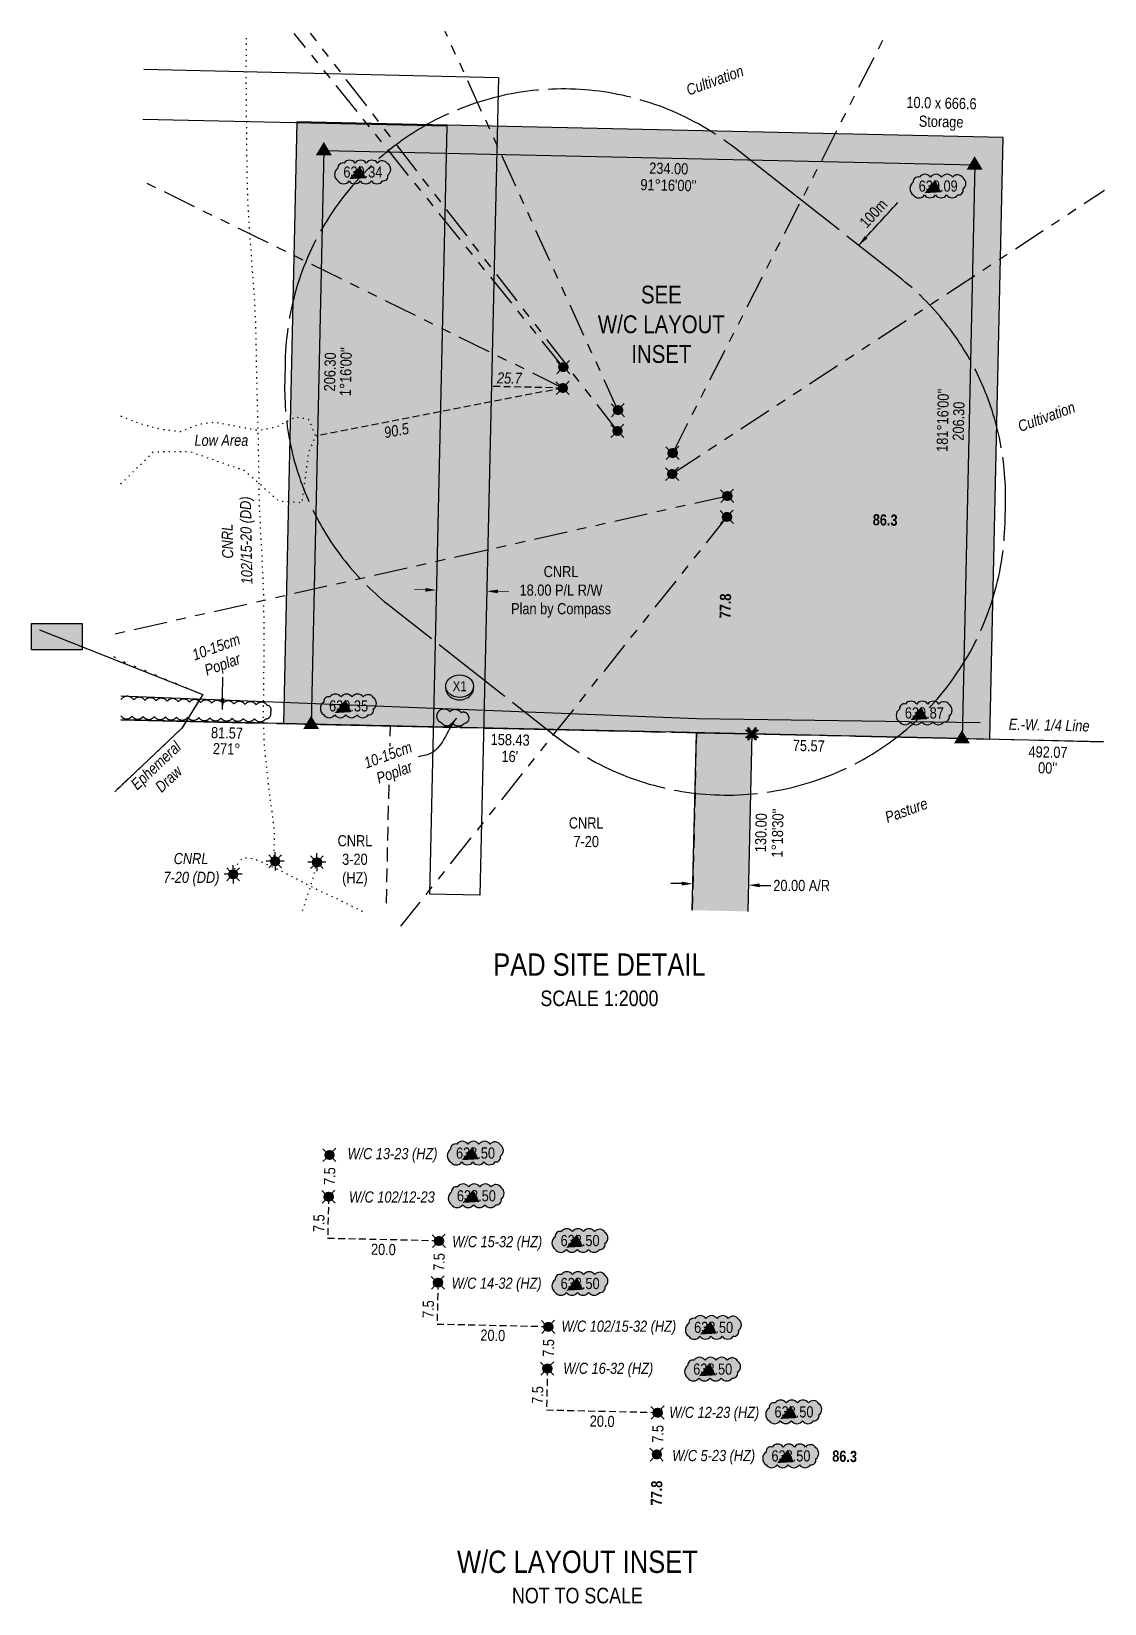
# Model space of a CAD drawing. Extents: x 391969 to 411203, y 6106388 to 6118279.
# Drawn here: x 401213 to 402177, y 6113567 to 6114979 of the extents above; entities that cross this region are included whole.
import ezdxf
from ezdxf.enums import TextEntityAlignment as Align

# ---------------------------------------------------------------- set-up
doc = ezdxf.new("R2010")
doc.units = 0
doc.header["$LTSCALE"] = 5
doc.header["$PDSIZE"] = 0.5
for name, pattern in [('0', [1, 1, 0]), ('foc-ACCESSROAD', [3.75, 2.5, -1.25]), ('foc-BUFFER', [16.75, 15, -1.75]), ('foc-DOT', [1, 0.2, -0.8]), ('foc-DRILLPATH', [14.75, 6, -1.75, 1.75, -1.75, 1.75, -1.75]), ('foc-QUARTERLINE', [33, 25, -3, 2, -3]), ('foc-TIELINE', [1.875, 1.25, -0.625]), ('foc-TOPO', [1, 0.2, -0.8]), ('foc-TOPO-ephemeral', [6.25, 3.125, -0.625, 0.625, -0.625, 0.625, -0.625]), ('foc-WHEELTRACKS', [2, 0.4, -1.6])]:
    doc.linetypes.add(name, pattern=pattern)
doc.layers.get('Defpoints').update_dxf_attribs({"color": 9})
for name, color, linetype in [('AS-DRILL', 8, 'foc-DOT'), ('AS-FENCE', 48, 'foc-FENCE'), ('AS-UNDERLAY-H', 141, 'Continuous'), ('AUX-BUFFER', 7, 'foc-BUFFER'), ('C-RW', 13, 'Continuous'), ('C-WS', 13, 'foc-ACCESSROAD'), ('C-WS-S', 8, 'Continuous'), ('DETAIL-T', 7, 'Continuous'), ('L-BD', 7, 'Continuous'), ('L-BD1', 253, 'Continuous'), ('L-DETAIL-T', 3, 'Continuous'), ('L-MON', 1, 'Continuous'), ('L-SECQ', 8, 'foc-QUARTERLINE'), ('P-CROSSINGS', 250, 'Continuous'), ('P-ELEVATION', 7, 'Continuous'), ('P-PDRILLPATH', 12, 'foc-DRILLPATH'), ('P-PROPOSED', 10, 'Continuous'), ('P-PROPOSED-H', 21, 'Continuous'), ('P-TEMP-BLUE', 146, 'Continuous'), ('P-TEMP-BLUE-T', 146, 'Continuous'), ('P-TXT', 4, 'Continuous'), ('T-BUSH', 110, '0'), ('T-BUSH-T', 110, 'Continuous'), ('T-DRAW', 143, 'foc-TOPO-ephemeral'), ('T-LOW-AREA', 48, 'foc-TOPO'), ('T-TIE', 201, 'foc-TIELINE'), ('T-WATER-P3', 160, 'foc-WHEELTRACKS'), ('T-WATER-T', 170, 'Continuous')]:
    doc.layers.add(name, color=color, linetype=linetype)
for name, color, linetype, lineweight in [('C-RW-T', 13, 'Continuous', 9), ('C-WS-T', 13, 'Continuous', 9), ('T-TEXT', 48, 'Continuous', 18), ('T-TIE-T', 201, 'Continuous', 18)]:
    doc.layers.add(name, color=color, linetype=linetype, lineweight=lineweight)
doc.layers.add('P-TEMP-BLUE-H', color=7, linetype='Continuous', true_color=0x99e6ff)
doc.styles.add('80', font='ARIALN.TTF', dxfattribs={"height": 10})
doc.styles.add('80CG', font='ARIALN.TTF', dxfattribs={"height": 10})
doc.styles.add('80L', font='ARIALN.TTF', dxfattribs={"height": 10})
doc.styles.add('80LS', font='ARIALNI.TTF', dxfattribs={"height": 10})
doc.styles.add('Crossing', font='ARIALN.TTF', dxfattribs={"height": 10})
doc.styles.add('foc-LtypeFont', font='ARIALN.TTF', dxfattribs={"height": 7.35})
doc.linetypes.add('foc-FENCE', pattern='A,10,-1,["X",foc-LtypeFont,S=0.2,R=0,X=-0.625,Y=-0.75],-1.24', length=12.24)
doc.linetypes.add('foc-TOPO-flowdirection-NOLINE', pattern='A,0,[">",foc-LtypeFont,S=0.3,R=0,X=0,Y=-0.945],-20,[">",foc-LtypeFont,S=0.3,R=0,X=0,Y=-0.945],0', length=20)
doc.dimstyles.new('CG2011', dxfattribs={"dimscale": 5, "dimtxt": 9, "dimasz": 2, "dimexe": 0.2, "dimexo": 0.0625, "dimgap": 0.5, "dimtad": 0, "dimtih": 1, "dimtoh": 1, "dimzin": 0, "dimdsep": 46, "dimtxsty": '80CG', "dimcen": 0.1, "dimse1": 1, "dimse2": 1, "dimclrd": 256, "dimclrt": 256, "dimaunit": 1, "dimadec": 4, "dimazin": 0, "dimtfac": 0.06, "dimtofl": 0, "dimtmove": 0, "dimatfit": 1, "dimfxl": 0.2, "dimtolj": 1, "dimtzin": 0, "dimlwd": -1, "dimarcsym": 0})
doc.dimstyles.new('Compass 5 000', dxfattribs={"dimscale": 5, "dimtxt": 9, "dimasz": 2, "dimexe": 0.2, "dimexo": 0.0625, "dimgap": 0.5, "dimtad": 0, "dimtih": 1, "dimtoh": 1, "dimzin": 0, "dimdsep": 46, "dimtxsty": '80CG', "dimcen": 0.1, "dimse1": 1, "dimse2": 1, "dimclrd": 256, "dimclrt": 256, "dimaunit": 1, "dimadec": 4, "dimazin": 0, "dimtfac": 0.06, "dimtofl": 0, "dimtmove": 0, "dimatfit": 1, "dimfxl": 0.2, "dimtolj": 1, "dimtzin": 0, "dimlwd": -1, "dimarcsym": 0})

msp = doc.modelspace()

# ---------------------------------------------------------------- texts
at = {"layer": 'AUX-BUFFER', "insert": (401956.161, 6114808.192), "char_height": 9.9963, "attachment_point": 1, "rotation": 47.478919, "style": '80L'}
msp.add_mtext_dynamic_manual_height_columns('100m', width=34.22175, gutter_width=224.916, heights=[0], dxfattribs=at)
at = {"layer": 'C-WS-S', "insert": (401384.87, 6114480.829), "char_height": 9.99626, "width": 78.35174, "attachment_point": 1, "rotation": 90.992983, "line_spacing_factor": 1.010437, "style": '80CG'}
msp.add_mtext('\\pi24.29739;{\\fArial Narrow|b0|i1|c0|p34;CNRL\\P\\pi0.89891;102/15-20 (DD)}', dxfattribs=at)
at = {"layer": 'C-WS-S', "insert": (401503.744, 6114233.622), "char_height": 9.99626, "width": 47.91036, "attachment_point": 5, "style": '80CG'}
msp.add_mtext('\\A1;CNRL 3-20 (HZ)', dxfattribs=at)
at = {"layer": 'C-WS-S', "insert": (401316.68, 6114240.757), "char_height": 9.99626, "width": 78.35174, "attachment_point": 1, "line_spacing_factor": 1.010437, "style": '80CG'}
msp.add_mtext('\\pi24.29739;{\\fArial Narrow|b0|i1|c0|p34;CNRL\\P\\pi15.07506;7-20 (DD)}', dxfattribs=at)
at = {"layer": 'C-WS-T', "insert": (401711.51, 6114259.325), "char_height": 10, "width": 30.84351, "attachment_point": 5, "style": '80CG'}
msp.add_mtext('\\A1;CNRL\\P7-20', dxfattribs=at)
at = {"layer": 'DETAIL-T', "color": 3, "char_height": 19.99252, "attachment_point": 5, "style": '80CG'}
for s, insert, width in [('PAD SITE DETAIL\\P{\\H0.7x;SCALE 1:2000}', (401723.413, 6114126.797), 217.02699), ('W/C LAYOUT INSET\\P{\\H0.7x;NOT TO SCALE}', (401703.637, 6113590.331), 216.09464)]:
    msp.add_mtext(s, dxfattribs=dict(at, insert=insert, width=width))
at = {"layer": 'L-BD', "style": '80L'}
for s, p in [('81.57', (401388.827, 6114348.627)), ('271°', (401388.513, 6114334.386)), ('492.07', (402126.397, 6114331.408)), ("00''", (402126.082, 6114317.167))]:
    msp.add_text(s, height=9.9963, rotation=358.7337, dxfattribs=at).set_placement(p, align=Align.MIDDLE)
at = {"layer": 'L-BD', "color": 3, "width": 20.52889, "attachment_point": 2, "style": '80L'}
for s, insert, char_height, rotation in [('{\\fArial Narrow|b1|i0|c0|p34;86.3}', (401980.207, 6114544.918), 9.99626, 358.695803), ('{\\fArial Narrow|b1|i0|c0|p34;77.8}', (401831.48, 6114462.731), 9.99626, 88.702387), ('7.5', (401476.01, 6113950.618), 9.9963, 88.733596), ('7.5', (401574.291, 6113873.455), 9.9963, 88.733596), ('7.5', (401672.573, 6113796.292), 9.9963, 88.733596), ('7.5', (401770.854, 6113719.129), 9.9963, 88.733596), ('{\\fArial Narrow|b1|i0|c0|p34;86.3}', (401943.787, 6113703.851), 9.99626, 358.695803), ('{\\fArial Narrow|b1|i0|c0|p34;77.8}', (401769.69, 6113665.898), 9.99626, 88.702387)]:
    msp.add_mtext(s, dxfattribs=dict(at, insert=insert, char_height=char_height, rotation=rotation))
at = {"layer": 'L-BD1', "style": '80L'}
for s, rotation, p in [('158.43', 358.7336, (401643.225, 6114342.504)), ("16'", 358.7336, (401642.893, 6114327.513)), ('75.57', 358.7336, (401911.457, 6114337.074)), ('130.00', 88.6922, (401868.423, 6114259.015)), ("1°18'30''", 88.6922, (401883.414, 6114258.673))]:
    msp.add_text(s, height=9.9963, rotation=rotation, dxfattribs=at).set_placement(p, align=Align.MIDDLE)
at = {"layer": 'L-BD1', "char_height": 9.99626, "attachment_point": 1, "style": '80L'}
for s, insert, width, rotation, line_spacing_factor in [("\\pi7.88811;234.00\\P\\pi0.27841;91°16'00''", (401760.397, 6114861.167), 49.91762, 358.7336, 0.9), ("\\pi5.43053;206.30 \\P\\pi1.39043;1°16'00''", (401475.801, 6114650.093), 45.00245, 88.7336, 0.855), ("\\pi0.66367;181°16'00''\\P\\pi11.07246;206.30", (402026.153, 6114600.514), 56.28632, 88.7336, 0.855)]:
    msp.add_mtext(s, dxfattribs=dict(at, insert=insert, width=width, rotation=rotation, line_spacing_factor=line_spacing_factor))
at = {"layer": 'L-DETAIL-T', "insert": (401779.021, 6114715.56), "char_height": 15.994, "width": 113.83094, "attachment_point": 5, "style": '80CG'}
msp.add_mtext('SEE\\PW/C LAYOUT\\PINSET', dxfattribs=at)
at = {"layer": 'L-SECQ', "insert": (402127.379, 6114355.594), "char_height": 9.99626, "width": 72.37853, "attachment_point": 5, "rotation": 358.733674, "style": '80CG'}
msp.add_mtext('\\A1;{\\fArial Narrow|b0|i1|c0|p34;E.-W. 1/4 Line}', dxfattribs=at)
at = {"layer": 'P-TEMP-BLUE-T', "insert": (402030.504, 6114904.555), "char_height": 10, "width": 62.62386, "attachment_point": 5, "rotation": 358.733596, "style": '80CG'}
msp.add_mtext('\\A1;10.0 x 666.6\\PStorage', dxfattribs=at)
at = {"layer": 'P-TXT', "char_height": 10, "attachment_point": 5, "style": '80CG'}
for s, insert, width in [('\\A1;{\\fArial Narrow|b0|i1|c0|p34;W/C 13-23 (HZ)}', (401537.496, 6113969.231), 80.2637), ('\\A1;{\\fArial Narrow|b0|i1|c0|p34;W/C 102/12-23}', (401536.926, 6113931.707), 77.16001), ('\\A1;{\\fArial Narrow|b0|i1|c0|p34;W/C 15-32 (HZ)}', (401631.567, 6113890.137), 80.2637), ('\\A1;{\\fArial Narrow|b0|i1|c0|p34;W/C 14-32 (HZ)}', (401631.043, 6113852.824), 80.2637), ('\\A1;{\\fArial Narrow|b0|i1|c0|p34;W/C 102/15-32 (HZ)}', (401740.8, 6113814.221), 102.56247), ('\\A1;{\\fArial Narrow|b0|i1|c0|p34;W/C 16-32 (HZ)}', (401731.305, 6113776.36), 80.2637), ('\\A1;{\\fArial Narrow|b0|i1|c0|p34;W/C 12-23 (HZ)}', (401826.545, 6113736.795), 80.2637), ('\\A1;{\\fArial Narrow|b0|i1|c0|p34;W/C 5-23 (HZ)}', (401826.027, 6113698.022), 73.89262)]:
    msp.add_mtext(s, dxfattribs=dict(at, insert=insert, width=width))
at = {"layer": 'T-TEXT', "style": '80LS'}
for s, height, p in [('Cultivation', 9.99626, (401827.088, 6114934.826)), ('Cultivation', 9.99626, (402124.984, 6114632.694)), ('Pasture', 9.9963, (401999.043, 6114279.092))]:
    msp.add_text(s, height=height, rotation=20, dxfattribs=at).set_placement(p, align=Align.MIDDLE_CENTER)
at = {"layer": 'T-TEXT', "insert": (401383.78, 6114616.497), "char_height": 9.9963, "width": 48.25388, "attachment_point": 2, "style": '80LS'}
msp.add_mtext('Low Area', dxfattribs=at)
at = {"layer": 'T-TIE-T'}
for s, insert, char_height, width, attachment_point, rotation, style in [('\\A1;{\\fArial Narrow|b0|i1|c0|p34;25.7}', (401642.519, 6114667.262), 10, 22.85579, 5, 358.695045, '80CG'), ('\\A1;{\\fArial Narrow|b0|i1|c0|p34;90.5}', (401541.014, 6114620.228), 10, 22.85579, 5, 10.997051, '80CG'), ('7.5', (401466.313, 6113908.328), 9.9963, 20.52889, 2, 88.733596, '80L'), ('20.0', (401529.436, 6113889.654), 9.9963, 20.52889, 2, 358.733596, '80L'), ('7.5', (401564.594, 6113831.165), 9.9963, 20.52889, 2, 88.733596, '80L'), ('20.0', (401627.717, 6113812.491), 9.9963, 20.52889, 2, 358.733596, '80L'), ('7.5', (401662.875, 6113754.003), 9.9963, 20.52889, 2, 88.733596, '80L'), ('20.0', (401725.998, 6113735.328), 9.9963, 20.52889, 2, 358.733596, '80L')]:
    msp.add_mtext(s, dxfattribs=dict(at, insert=insert, char_height=char_height, width=width, attachment_point=attachment_point, rotation=rotation, style=style))
at = {"layer": 'T-WATER-T', "insert": (401330.671, 6114313.274), "char_height": 9.99626, "width": 54.64301, "attachment_point": 5, "rotation": 43.370303, "style": '80CG'}
msp.add_mtext('\\A1;{\\fArial Narrow|b0|i1|c0|p34;Ephemeral Draw}', dxfattribs=at)

# ---------------------------------------------------------------- blocks, each defined once
blk = doc.blocks.new('TRIA')
blk.add_hatch(color=255).paths.add_polyline_path([(-0.04, 1.52), (-1.47, -0.87), (1.39, -0.87)])
blk = doc.blocks.new('TRIAA')
blk.add_blockref('TRIA', (0, 0))
blk = doc.blocks.new('TRIB')
at = {"color": 1}
blk.add_lwpolyline([(-1.12, -0.67), (-0.04, 1.13), (1.04, -0.67)], close=True, dxfattribs=at)
blk = doc.blocks.new('TRIBB')
blk.add_blockref('TRIB', (0, 0))
blk = doc.blocks.new('TRICC')
for name in ['TRIAA', 'TRIBB']:
    blk.add_blockref(name, (0, 0))
blk = doc.blocks.new('plspike')
blk.add_blockref('TRICC', (0, 0))
blk = doc.blocks.new('TEMP')
h = blk.add_hatch(color=255)
h.dxf.hatch_style = 1
h.paths.add_polyline_path([(0, 0.25), (-0.67, 1.15), (-0.67, 0.67), (-1.15, 0.67), (-0.25, 0), (-1.15, -0.67), (-0.67, -0.67), (-0.67, -1.15), (0, -0.25), (0.67, -1.15), (0.67, -0.67), (1.15, -0.67), (0.25, 0), (1.15, 0.67), (0.67, 0.67), (0.67, 1.15)])
h.paths.add_polyline_path([(0.57, 0.85), (0.57, 0.57), (0.85, 0.57), (0.08, 0), (0.85, -0.57), (0.57, -0.57), (0.57, -0.85), (0, -0.08), (-0.57, -0.85), (-0.57, -0.57), (-0.85, -0.57), (-0.08, 0), (-0.85, 0.57), (-0.57, 0.57), (-0.57, 0.85), (0, 0.08)], flags=16)
h = blk.add_hatch(color=1)
h.dxf.hatch_style = 1
h.paths.add_polyline_path([(0, 0.08), (-0.57, 0.85), (-0.57, 0.57), (-0.85, 0.57), (-0.08, 0), (-0.85, -0.57), (-0.57, -0.57), (-0.57, -0.85), (0, -0.08), (0.57, -0.85), (0.57, -0.57), (0.85, -0.57), (0.08, 0), (0.85, 0.57), (0.57, 0.57), (0.57, 0.85)])
at = {"color": 1}
for p, q in [((-0.08, 0), (0.08, 0)), ((0, 0.08), (0, -0.08))]:
    blk.add_line(p, q, dxfattribs=at)
at = {"color": 255, "flags": 128}
blk.add_lwpolyline([(-0.25, 0), (-1.15, 0.67), (-0.67, 0.67), (-0.67, 1.15), (0, 0.25), (0.67, 1.15), (0.67, 0.67), (1.15, 0.67), (0.25, 0), (1.15, -0.67), (0.67, -0.67), (0.67, -1.15), (0, -0.25), (-0.67, -1.15), (-0.67, -0.67), (-1.15, -0.67)], close=True, dxfattribs=at)
at = {"color": 1, "flags": 128}
blk.add_lwpolyline([(-0.08, 0), (-0.85, 0.57), (-0.57, 0.57), (-0.57, 0.85), (0, 0.08), (0.57, 0.85), (0.57, 0.57), (0.85, 0.57), (0.08, 0), (0.85, -0.57), (0.57, -0.57), (0.57, -0.85), (0, -0.08), (-0.57, -0.85), (-0.57, -0.57), (-0.85, -0.57)], close=True, dxfattribs=at)
blk = doc.blocks.new('WC')
at = {"layer": 'L-MON'}
h = blk.add_hatch(color=255, dxfattribs=at)
h.dxf.hatch_style = 1
edge = h.paths.add_edge_path()
edge.add_arc((0, 0), 0.9, 0, 360)
at = {"layer": 'L-MON', "color": 240, "flags": 128}
for points in [[(-0.62, 0.5), (-1.23, 1.12)], [(0.52, 0.61), (1.13, 1.21)], [(-1.18, -1.18), (-0.56, -0.57)], [(1.16, -1.18), (0.56, -0.57)]]:
    blk.add_lwpolyline(points, dxfattribs=at)
at = {"layer": 'L-MON', "color": 240}
for radius in [0.8, 0.373]:
    blk.add_circle((0, 0), radius, dxfattribs=at)
blk = doc.blocks.new('wa')
at = {"layer": 'P-ELEVATION'}
h = blk.add_hatch(color=111, dxfattribs=at)
h.dxf.hatch_style = 1
edge = h.paths.add_edge_path()
edge.add_arc((-17.4, -4.5), 6.1, 215, 325)
edge.add_arc((-7.4, -4.5), 6.1, 215, 325)
edge.add_arc((2.6, -4.5), 6.1, 215, 325)
edge.add_arc((12.7, -4.5), 6.1, 215, 325)
edge.add_arc((18.1, -3.7), 4.32, 263.4336, 373.4336)
edge.add_arc((18.8, 2.3), 6.1, 305, 415)
edge.add_arc((17.5, 4.4), 5.69, 30.6955, 140.6955)
edge.add_arc((8.1, 4.5), 6.1, 35, 145)
edge.add_arc((-1.9, 4.5), 6.1, 35, 145)
edge.add_arc((-11.9, 4.5), 6.1, 35, 145)
edge.add_arc((-18, 3.8), 4.33, 75.4261, 185.4261)
edge.add_arc((-18.4, -2.3), 6.96, 125, 235)
at = {"color": 240, "flags": 128}
blk.add_lwpolyline([(-22.4, -8, 0.520567), (-12.3, -8, 0.520567), (-2.4, -8, 0.520567), (7.6, -8, 0.520567), (17.6, -8, 0.520567), (22.4, -2.7, 0.520567), (22.4, 7.3, 0.520567), (13.1, 8, 0.520567), (3.1, 8, 0.520567), (-6.9, 8, 0.520567), (-16.9, 8, 0.520567), (-22.4, 3.4, 0.520567)], format="xyb", close=True, dxfattribs=at)
at = {"layer": 'P-ELEVATION', "color": 240, "flags": 128}
blk.add_lwpolyline([(0, 0, 12.5, 0, 0), (-12.4, -6.4, 0, 0, 0)], format="xyseb", dxfattribs=at)
at = {"layer": 'P-ELEVATION', "color": 240, "style": '80'}
blk.add_attdef('ELEVATION', text='', height=10, dxfattribs=at).set_placement((0, 0), align=Align.MIDDLE_CENTER)
blk = doc.blocks.new('*D486')
at = {"layer": 'C-RW-T', "transparency": 16777216}
for p, q in [((401567.2, 6114477.1), (401557.2, 6114477.3)), ((401632.1, 6114475.6), (401642.1, 6114475.4))]:
    blk.add_line(p, q, dxfattribs=at)
for points in [[(401567.2, 6114478.8), (401567.1, 6114475.5), (401577.2, 6114476.9)], [(401632.2, 6114477.3), (401632.1, 6114474), (401622.1, 6114475.9)]]:
    blk.add_solid(points, dxfattribs=at)
at = {"layer": 'Defpoints', "color": 0, "transparency": 16777216}
for p in [(401578.4, 6114530), (401623.3, 6114529), (401622.1, 6114475.9)]:
    blk.add_point(p, dxfattribs=at)
at = {"layer": 'C-RW-T', "transparency": 16777216, "insert": (401688.9, 6114475.4), "char_height": 10, "attachment_point": 5, "style": '80CG'}
blk.add_mtext('\\A1;CNRL\\P18.00 P/L R/W\\PPlan by Compass', dxfattribs=at)
blk = doc.blocks.new('*D487')
at = {"layer": 'Defpoints', "color": 0, "transparency": 16777216}
for p in [(401807.7, 6114227.4), (401857.7, 6114226.3), (401857.3, 6114211.9)]:
    blk.add_point(p, dxfattribs=at)
at = {"layer": 'P-TXT', "transparency": 16777216}
for p, q in [((401797.4, 6114213.3), (401787.4, 6114213.5)), ((401867.3, 6114211.7), (401877.3, 6114211.5))]:
    blk.add_line(p, q, dxfattribs=at)
for points in [[(401797.4, 6114215), (401797.3, 6114211.6), (401807.4, 6114213.1)], [(401867.4, 6114213.4), (401867.3, 6114210), (401857.3, 6114211.9)]]:
    blk.add_solid(points, dxfattribs=at)
at = {"layer": 'P-TXT', "transparency": 16777216, "insert": (401905.1, 6114211.5), "char_height": 10, "attachment_point": 5, "style": '80CG'}
blk.add_mtext('\\A1;20.00 A/R', dxfattribs=at)
blk = doc.blocks.new('GAS')
h = blk.add_hatch(color=255)
h.dxf.hatch_style = 1
edge = h.paths.add_edge_path()
edge.add_arc((0, 0), 0.9, 0, 360)
for p, q in [((-0.81, 0), (-1.62, 0)), ((-0.57, 0.57), (-1.14, 1.14)), ((0, 0.81), (0, 1.62)), ((0.57, 0.57), (1.14, 1.14)), ((1.62, 0), (0.81, 0)), ((-0.57, -0.57), (-1.14, -1.14)), ((0, -0.81), (0, -1.62)), ((1.14, -1.14), (0.57, -0.57))]:
    blk.add_line(p, q)
blk.add_circle((0, 0), 0.8)
blk = doc.blocks.new('xing2')
h = blk.add_hatch(color=50)
h.dxf.hatch_style = 1
edge = h.paths.add_edge_path()
edge.add_ellipse((0, 0), major_axis=(-12.5, 0), ratio=0.816297, start_angle=0, end_angle=360)
h = blk.add_hatch(color=250)
h.dxf.hatch_style = 1
edge = h.paths.add_edge_path()
edge.add_ellipse((0, -2), major_axis=(-12.5, 0), ratio=0.816297, start_angle=0, end_angle=180)
edge.add_line((12.5, -2), (12.5, 0))
edge.add_ellipse((0, 0), major_axis=(-12.5, 0), ratio=0.816297, start_angle=0, end_angle=180, ccw=False)
edge.add_line((-12.5, 0), (-12.5, -2))
at = {"color": 250}
blk.add_ellipse((0, 0), major_axis=(-12.5, 0), ratio=0.816297, dxfattribs=at)
blk.add_ellipse((0, -2), major_axis=(-12.5, 0), ratio=0.816297, start_param=0, end_param=3.141593, dxfattribs=at)
at = {"color": 250, "style": 'Crossing'}
blk.add_attdef('CROSSING', text='', height=9, dxfattribs=at).set_placement((0.1, 0), align=Align.MIDDLE_CENTER)
at = {"color": 250, "style": 'Crossing', "flags": 1}
for tag, p in [('OWNER', (0.1, -12.5)), ('DESCRIPTION', (0.1, -25.8)), ('LOCATION', (0.1, -39.3)), ('DWG_REF', (0.1, -52.8))]:
    blk.add_attdef(tag, text='', height=9, dxfattribs=at).set_placement(p, align=Align.MIDDLE_CENTER)

# ---------------------------------------------------------------- dimensions: what is measured, and where the dimension line sits
at = {"layer": 'C-RW-T'}
dim = msp.add_linear_dim(base=(401622.133, 6114475.867), p1=(401578.372, 6114530.048), p2=(401623.344, 6114529.024), angle=358.695045, text='CNRL\\P18.00 P/L R/W\\PPlan by Compass', dimstyle='Compass 5 000', dxfattribs=at)
dim.commit()
dim.dimension.update_dxf_attribs({"geometry": '*D486', "text_midpoint": (401688.857, 6114475.412), "dimtype": 161})
at = {"layer": 'P-TXT'}
dim = msp.add_linear_dim(base=(401857.349, 6114211.932), p1=(401807.709, 6114227.43), p2=(401857.677, 6114226.29), angle=358.692235, text='20.00 A/R', dimstyle='Compass 5 000', dxfattribs=at)
dim.commit()
dim.dimension.update_dxf_attribs({"geometry": '*D487', "text_midpoint": (401905.08, 6114211.476), "dimtype": 161})

# ---------------------------------------------------------------- hatches: boundary and pattern name
at = {"layer": 'AS-UNDERLAY-H'}
h = msp.add_hatch(color=256, dxfattribs=at)
h.dxf.hatch_style = 1
h.paths.add_polyline_path([(401213.14, 6114446.907), (401258.794, 6114446.907), (401258.794, 6114423.143), (401213.14, 6114423.143)])
at = {"layer": 'P-PROPOSED-H'}
h = msp.add_hatch(color=256, dxfattribs=at)
h.dxf.hatch_style = 1
h.paths.add_polyline_path([(402060.646, 6114858.958), (402049.251, 6114343.527), (401464.613, 6114356.451), (401476.007, 6114871.883)])
h = msp.add_hatch(color=256, dxfattribs=at)
h.dxf.hatch_style = 1
h.paths.add_polyline_path([(401806.84, 6114189.389), (401810.48, 6114348.806), (401860.449, 6114347.701), (401856.809, 6114188.249)])
at = {"layer": 'P-TEMP-BLUE-H'}
h = msp.add_hatch(color=256, dxfattribs=at)
h.dxf.hatch_style = 1
h.paths.add_polyline_path([(401464.613, 6114356.451), (401476.007, 6114871.883), (402060.646, 6114858.958), (402049.251, 6114343.527), (402074.236, 6114342.975), (402086.182, 6114883.391), (401451.575, 6114897.42), (401439.628, 6114357.004)])

# ---------------------------------------------------------------- linework, layer by layer
at = {"layer": 'AS-DRILL', "flags": 128}
for points in [[(401432.038, 6114233.268), (401432.061, 6114233.167), (401432.109, 6114233.066), (401432.06, 6114233.117), (401431.894, 6114233.521), (401431.612, 6114234.327), (401431.313, 6114235.46), (401431.17, 6114236.913), (401431.186, 6114238.713), (401431.189, 6114241.064), (401431.151, 6114243.815), (401431.247, 6114246.939), (401431.479, 6114250.584), (401431.592, 6114254.458), (401431.433, 6114258.513), (401431.085, 6114263.022), (401430.622, 6114267.983), (401429.993, 6114273.374), (401429.173, 6114279.144), (401428.305, 6114284.99), (401427.469, 6114291.135), (401426.717, 6114297.704), (401426.022, 6114304.596), (401425.188, 6114311.967), (401424.305, 6114319.364), (401423.48, 6114327.11), (401422.783, 6114335.027), (401422.312, 6114342.94), (401421.928, 6114351.426), (401421.674, 6114360.109), (401421.584, 6114369.413), (401421.706, 6114379.213), (401421.936, 6114389.41), (401422.03, 6114400.211), (401422.134, 6114411.487), (401422.228, 6114423.388), (401422.193, 6114436.242), (401422.102, 6114448.797), (401422.018, 6114461.702), (401421.769, 6114475.036), (401421.226, 6114488.652), (401420.567, 6114502.645), (401419.871, 6114517.239), (401419.035, 6114532.262), (401418.247, 6114547.184), (401417.797, 6114562.698), (401417.637, 6114577.78), (401417.426, 6114592.764), (401417.091, 6114608.951), (401416.762, 6114624.262), (401416.331, 6114639.526), (401415.929, 6114654.939), (401415.605, 6114670.475), (401415.301, 6114685.836), (401415.042, 6114700.945), (401414.683, 6114716.057), (401414.067, 6114730.825), (401413.197, 6114745.449), (401412.099, 6114759.977), (401410.957, 6114774.706), (401409.982, 6114789.132), (401408.955, 6114803.459), (401408.057, 6114817.933), (401407.446, 6114831.875), (401407.09, 6114845.987), (401406.855, 6114859.946), (401406.695, 6114873.903), (401406.589, 6114888.034), (401406.486, 6114902.29), (401406.336, 6114916.697), (401406.185, 6114931.054), (401406.158, 6114945.358), (401406.236, 6114959.91), (401406.328, 6114975.012), (401406.304, 6114976.361)], [(401394.331, 6114221.595), (401394.43, 6114221.543), (401394.686, 6114221.812), (401394.948, 6114223.432), (401395.496, 6114225.545), (401396.449, 6114227.899), (401398.216, 6114230.81), (401400.687, 6114233.955), (401402.691, 6114236.31), (401408.867, 6114236.271), (401413.771, 6114235.31), (401415.258, 6114234.726), (401416.272, 6114234.228), (401416.693, 6114234.018), (401416.965, 6114233.912), (401417.189, 6114233.857), (401417.812, 6114233.743), (401418.705, 6114233.448), (401420.067, 6114232.842), (401421.921, 6114231.9), (401424.171, 6114230.774), (401426.497, 6114229.671), (401428.75, 6114228.67), (401431.054, 6114227.692), (401433.578, 6114226.535), (401436.399, 6114225.196), (401439.318, 6114223.83), (401442.162, 6114222.415), (401445.154, 6114220.923), (401448.392, 6114219.224), (401451.975, 6114217.343), (401455.756, 6114215.332), (401459.56, 6114213.245), (401463.539, 6114211.18), (401467.669, 6114209.136), (401471.948, 6114207.039), (401476.526, 6114204.91), (401481.327, 6114202.701), (401486.474, 6114200.284), (401491.965, 6114197.609), (401497.726, 6114194.704), (401503.808, 6114191.641), (401510.065, 6114188.573), (401512.174, 6114187.629)], [(401469.622, 6114232.419), (401468.414, 6114231.666), (401468.343, 6114231.608), (401468.311, 6114231.508), (401468.31, 6114231.478), (401468.321, 6114231.088), (401468.345, 6114230.357), (401468.301, 6114229.318), (401468.141, 6114227.971), (401467.857, 6114226.447), (401467.467, 6114224.706), (401466.996, 6114222.866), (401466.395, 6114220.649), (401465.803, 6114218.321), (401465.126, 6114215.816), (401464.377, 6114213.202), (401463.638, 6114210.618), (401462.836, 6114207.856), (401461.846, 6114204.767), (401460.754, 6114201.621), (401459.612, 6114198.406), (401458.498, 6114195.161), (401457.38, 6114191.725), (401456.197, 6114188.051)]]:
    msp.add_lwpolyline(points, dxfattribs=at)
at = {"layer": 'AS-FENCE', "flags": 128}
for points in [[(401293.487, 6114382.048), (401810.925, 6114361.451), (402065.335, 6114357.968)], [(402176.192, 6114340.721), (401464.613, 6114356.451), (401293.487, 6114360.234)]]:
    msp.add_lwpolyline(points, dxfattribs=at)
at = {"layer": 'AS-UNDERLAY-H'}
msp.add_lwpolyline([(401213.14, 6114446.907), (401258.794, 6114446.907), (401258.794, 6114423.143), (401213.14, 6114423.143)], close=True, dxfattribs=at)
at = {"layer": 'AUX-BUFFER', "color": 251, "linetype": 'foc-BUFFER', "flags": 128}
msp.add_lwpolyline([(401894.39, 6114835.137), (401845.25, 6114873.719, 0.61803399), (401441.078, 6114682.68), (401440.664, 6114663.941, 0.23606798), (401536.184, 6114461.855), (401585.324, 6114423.274), (401634.465, 6114384.692), (401683.606, 6114346.111, 0.61803399), (402087.777, 6114537.15), (402088.191, 6114555.889, 0.23606798), (401992.672, 6114757.974), (401943.531, 6114796.556)], format="xyb", close=True, dxfattribs=at)
at = {"layer": 'C-RW', "flags": 128}
msp.add_lwpolyline([(401314.21, 6114944.687), (401632.647, 6114937.437), (401615.915, 6114202.885), (401570.943, 6114203.909), (401586.651, 6114893.489), (401313.186, 6114899.715)], dxfattribs=at)
at = {"layer": 'C-WS', "flags": 128}
for points in [[(401532.015, 6114195.663), (401535.65, 6114354.881), (401293.487, 6114360.234)], [(401532.015, 6114195.663), (401535.65, 6114354.881), (401810.48, 6114348.806), (401806.84, 6114189.389)]]:
    msp.add_lwpolyline(points, dxfattribs=at)
at = {"layer": 'L-SECQ'}
msp.add_line((401293.487, 6114360.233), (402176.192, 6114340.721), dxfattribs=at)
at = {"layer": 'P-PDRILLPATH'}
for points in [[(401690.93, 6114677.157), (401449.074, 6114976.976)], [(401739.657, 6114619.837), (401463.842, 6114977.164)], [(401740.071, 6114638.576), (401584.823, 6114978.708)], [(401789.212, 6114599.995), (401981.755, 6114978.131)], [(401690.516, 6114658.419), (401311.124, 6114845.137)], [(401788.798, 6114581.256), (402177.191, 6114836.127)], [(401838.353, 6114561.413), (401286.508, 6114437.014)], [(401837.939, 6114542.675), (401544.642, 6114174.901)]]:
    msp.add_lwpolyline(points, dxfattribs=at)
at = {"layer": 'P-PROPOSED', "flags": 128}
msp.add_lwpolyline([(402060.646, 6114858.958), (402049.251, 6114343.527), (401464.613, 6114356.451), (401476.007, 6114871.883)], close=True, dxfattribs=at)
msp.add_lwpolyline([(401806.84, 6114189.389), (401810.48, 6114348.806), (401860.449, 6114347.701), (401856.809, 6114188.249)], dxfattribs=at)
at = {"layer": 'P-TEMP-BLUE', "flags": 128}
msp.add_lwpolyline([(401464.613, 6114356.451), (401476.007, 6114871.883), (402060.646, 6114858.958), (402049.251, 6114343.527), (402074.236, 6114342.975), (402086.182, 6114883.391), (401451.575, 6114897.42), (401439.628, 6114357.004)], close=True, dxfattribs=at)
at = {"layer": 'T-BUSH', "flags": 128}
msp.add_lwpolyline([(401293.548, 6114363.836, 0.52056705), (401303.542, 6114363.632, 0.52056705), (401313.537, 6114363.429, 0.52056705), (401323.531, 6114363.225, 0.52056705), (401333.525, 6114363.021, 0.52056705), (401343.519, 6114362.818, 0.52056705), (401353.513, 6114362.614, 0.52056705), (401363.508, 6114362.411, 0.52056705), (401373.502, 6114362.207, 0.52056705), (401383.496, 6114362.004, 0.52056705), (401393.49, 6114361.8, 0.52056705), (401403.484, 6114361.596, 0.52056705), (401413.478, 6114361.393, 0.52056705), (401423.473, 6114361.189, 0.52056705), (401428.125, 6114367.377, 0.52056705), (401424.986, 6114373.389, 0.52056705), (401414.997, 6114373.791, 0.52056705), (401405.009, 6114374.193, 0.52056705), (401395.021, 6114374.596, 0.52056705), (401385.033, 6114374.998, 0.52056705), (401375.045, 6114375.4, 0.52056705), (401365.057, 6114375.802, 0.52056705), (401355.068, 6114376.204, 0.52056705), (401345.08, 6114376.606, 0.52056705), (401335.092, 6114377.009, 0.52056705), (401325.104, 6114377.411, 0.52056705), (401315.116, 6114377.813, 0.52056705), (401305.128, 6114378.215, 0.52056705), (401293.366, 6114378.689, 0.52056705)], format="xyb", dxfattribs=at)
msp.add_lwpolyline([(401579.017, 6114368.018, -0.52056705), (401588.999, 6114367.489, -0.52056705), (401598.981, 6114366.96, -0.52056705), (401605.676, 6114363.518, -0.52056705), (401601.753, 6114357.091, -0.52056705), (401591.759, 6114357.296, -0.52056705), (401581.765, 6114357.5, -0.52056705)], format="xyb", close=True, dxfattribs=at)
at = {"layer": 'T-DRAW', "flags": 128}
msp.add_lwpolyline([(401366.992, 6114383.108), (401348.317, 6114352.803), (401287.946, 6114295.773)], dxfattribs=at)
msp.add_lwpolyline([(401366.992, 6114383.108), (401348.317, 6114352.803), (401287.946, 6114295.773)], dxfattribs=at)
at = {"layer": 'T-DRAW', "linetype": 'foc-TOPO-flowdirection-NOLINE', "flags": 128}
msp.add_lwpolyline([(401366.992, 6114383.108), (401348.317, 6114352.803), (401287.946, 6114295.773)], dxfattribs=at)
at = {"layer": 'T-LOW-AREA', "flags": 128}
msp.add_lwpolyline([(401293.487, 6114572.148), (401322.82, 6114601.176), (401355.265, 6114601.436), (401404.19, 6114584.493), (401435.597, 6114556.871), (401456.367, 6114555.551), (401462.297, 6114600.443), (401468.515, 6114615.278), (401462.22, 6114630.186), (401450.46, 6114632.188), (401432.807, 6114623.198), (401417.175, 6114620.181), (401377.242, 6114627.568), (401363.452, 6114625.651), (401346.615, 6114619.171), (401329.62, 6114621.153), (401310.877, 6114626.266), (401293.487, 6114633.033)], dxfattribs=at)
at = {"layer": 'T-TIE', "flags": 128}
for points in [[(401690.51, 6114658.418), (401468.515, 6114615.278)], [(401690.51, 6114658.418), (401626.325, 6114659.88)], [(401480.089, 6113931.993), (401479.26, 6113894.516)], [(401579.199, 6113892.306), (401479.26, 6113894.516)], [(401578.37, 6113854.83), (401577.542, 6113817.353)], [(401677.48, 6113815.144), (401577.542, 6113817.353)], [(401676.651, 6113777.667), (401675.823, 6113740.19)], [(401775.761, 6113737.981), (401675.823, 6113740.19)]]:
    msp.add_lwpolyline(points, dxfattribs=at)
at = {"layer": 'T-WATER-P3', "linetype": 'foc-TOPO-flowdirection-NOLINE', "flags": 128}
msp.add_lwpolyline([(401220.248, 6114441.324), (401366.992, 6114383.108), (401366.992, 6114383.108)], dxfattribs=at)
at = {"layer": 'T-WATER-P3', "flags": 128}
msp.add_lwpolyline([(401286.948, 6114417.262), (401297.39, 6114411.976), (401366.992, 6114383.108), (401366.992, 6114383.108)], dxfattribs=at)

# ---------------------------------------------------------------- block references
at = {"layer": 'C-WS-S', "xscale": 4.998131099999954, "yscale": 4.998131099999954, "zscale": 12.49532774999972}
for p in [(401432.038, 6114233.268), (401469.622, 6114232.419), (401394.331, 6114221.595)]:
    msp.add_blockref('GAS', p, dxfattribs=at)
at = {"layer": 'L-MON', "xscale": 4.998131099999954, "yscale": 4.998131099999954, "zscale": 4.998131099999954}
for name, p in [('plspike', (401476.007, 6114871.883)), ('plspike', (402060.646, 6114858.958)), ('plspike', (401464.613, 6114356.451)), ('TEMP', (401860.449, 6114347.701)), ('plspike', (402049.251, 6114343.527))]:
    msp.add_blockref(name, p, dxfattribs=at)
at = {"layer": 'L-MON', "xscale": 0.99962622, "yscale": 0.99962622, "zscale": 0.99962622}
for p, values in [((401510.894, 6114852.449), {'ELEVATION': '639.34'}), ((402027.716, 6114839.837), {'ELEVATION': '639.09'}), ((401498.063, 6114372.881), {'ELEVATION': '639.35'}), ((402015.296, 6114366.562), {'ELEVATION': '639.87'}), ((401612.09, 6113971.234), {'ELEVATION': '638.50'}), ((401612.843, 6113932.854), {'ELEVATION': '638.50'}), ((401706.012, 6113892.658), {'ELEVATION': '638.50'}), ((401706.08, 6113854.06), {'ELEVATION': '638.50'}), ((401826.005, 6113814.644), {'ELEVATION': '638.50'}), ((401825.176, 6113777.167), {'ELEVATION': '638.50'}), ((401898.175, 6113738.749), {'ELEVATION': '638.50'}), ((401895.451, 6113699.199), {'ELEVATION': '638.50'})]:
    msp.add_blockref('wa', p, dxfattribs=at).add_auto_attribs(values)
at = {"layer": 'L-MON', "linetype": 'Continuous'}
for p, xscale, yscale, zscale in [((401690.924, 6114677.156), 4.998131099999974, 4.998131099999974, 4.998131099999974), ((401690.51, 6114658.418), 4.998131099999974, 4.998131099999974, 4.998131099999974), ((401740.064, 6114638.575), 4.998131099999974, 4.998131099999974, 4.998131099999974), ((401739.65, 6114619.836), 4.998131099999974, 4.998131099999974, 4.998131099999974), ((401789.205, 6114599.993), 4.998131099999974, 4.998131099999974, 4.998131099999974), ((401788.791, 6114581.255), 4.998131099999974, 4.998131099999974, 4.998131099999974), ((401838.346, 6114561.412), 4.998131099999974, 4.998131099999974, 4.998131099999974), ((401837.931, 6114542.673), 4.998131099999974, 4.998131099999974, 4.998131099999974), ((401480.917, 6113969.469), 4.998131099999954, 4.998131099999954, 4.998131099999954), ((401480.089, 6113931.993), 4.998131099999954, 4.998131099999954, 4.998131099999954), ((401579.199, 6113892.306), 4.998131099999954, 4.998131099999954, 4.998131099999954), ((401578.37, 6113854.83), 4.998131099999954, 4.998131099999954, 4.998131099999954), ((401677.48, 6113815.144), 4.998131099999954, 4.998131099999954, 4.998131099999954), ((401676.651, 6113777.667), 4.998131099999954, 4.998131099999954, 4.998131099999954), ((401775.761, 6113737.981), 4.998131099999954, 4.998131099999954, 4.998131099999954), ((401774.933, 6113700.504), 4.998131099999954, 4.998131099999954, 4.998131099999954)]:
    msp.add_blockref('WC', p, dxfattribs=dict(at, xscale=xscale, yscale=yscale, zscale=zscale))
at = {"layer": 'P-CROSSINGS', "xscale": 0.99962622, "yscale": 0.99962622, "zscale": 0.99962622}
msp.add_blockref('xing2', (401597.767, 6114390.581), dxfattribs=at).add_auto_attribs({'CROSSING': 'X1'})

msp.set_redraw_order([(e.dxf.handle, doc.entitydb.next_handle()) for e in msp.query("TEXT MTEXT ATTDEF DIMENSION ARC_DIMENSION")])  # texts and dimensions are drawn at this point

# ---------------------------------------------------------------- leaders
at = {"layer": 'AUX-BUFFER', "path_type": 1}
msp.add_leader([(401956.258, 6114786.564), (401991.509, 6114825.005)], dimstyle='CG2011', override={"dimasz": 2, "dimgap": 0.5, "dimtad": 0}, dxfattribs=at)

# ---------------------------------------------------------------- next in the draw order: texts
at = {"layer": 'T-BUSH-T', "insert": (401377.308, 6114430.573), "char_height": 9.99626, "width": 44.46264, "attachment_point": 2, "rotation": 20, "style": '80LS', "bg_fill": 3, "box_fill_scale": 1.15, "bg_fill_color": 256, "bg_fill_transparency": 0}
msp.add_mtext('10-15cm Poplar', dxfattribs=at)
at = {"layer": 'T-BUSH-T', "insert": (401531.678, 6114333.578), "char_height": 9.99626, "width": 44.46264, "attachment_point": 2, "rotation": 20, "style": '80LS', "bg_fill": 3, "box_fill_scale": 1.15, "bg_fill_color": 256, "bg_fill_true_color": 256, "bg_fill_transparency": 0}
msp.add_mtext('10-15cm Poplar', dxfattribs=at)

# ---------------------------------------------------------------- next in the draw order: leaders
at = {"layer": 'T-BUSH-T', "path_type": 1}
for points in [[(401384.804, 6114369.734), (401384.988, 6114398.789)], [(401594.867, 6114361.905), (401569.476, 6114329.133), (401560.448, 6114327.186)]]:
    msp.add_leader(points, dimstyle='Compass 5 000', override={"dimgap": 0.5, "dimtad": 0}, dxfattribs=at)

doc.saveas('drawing.dxf')
